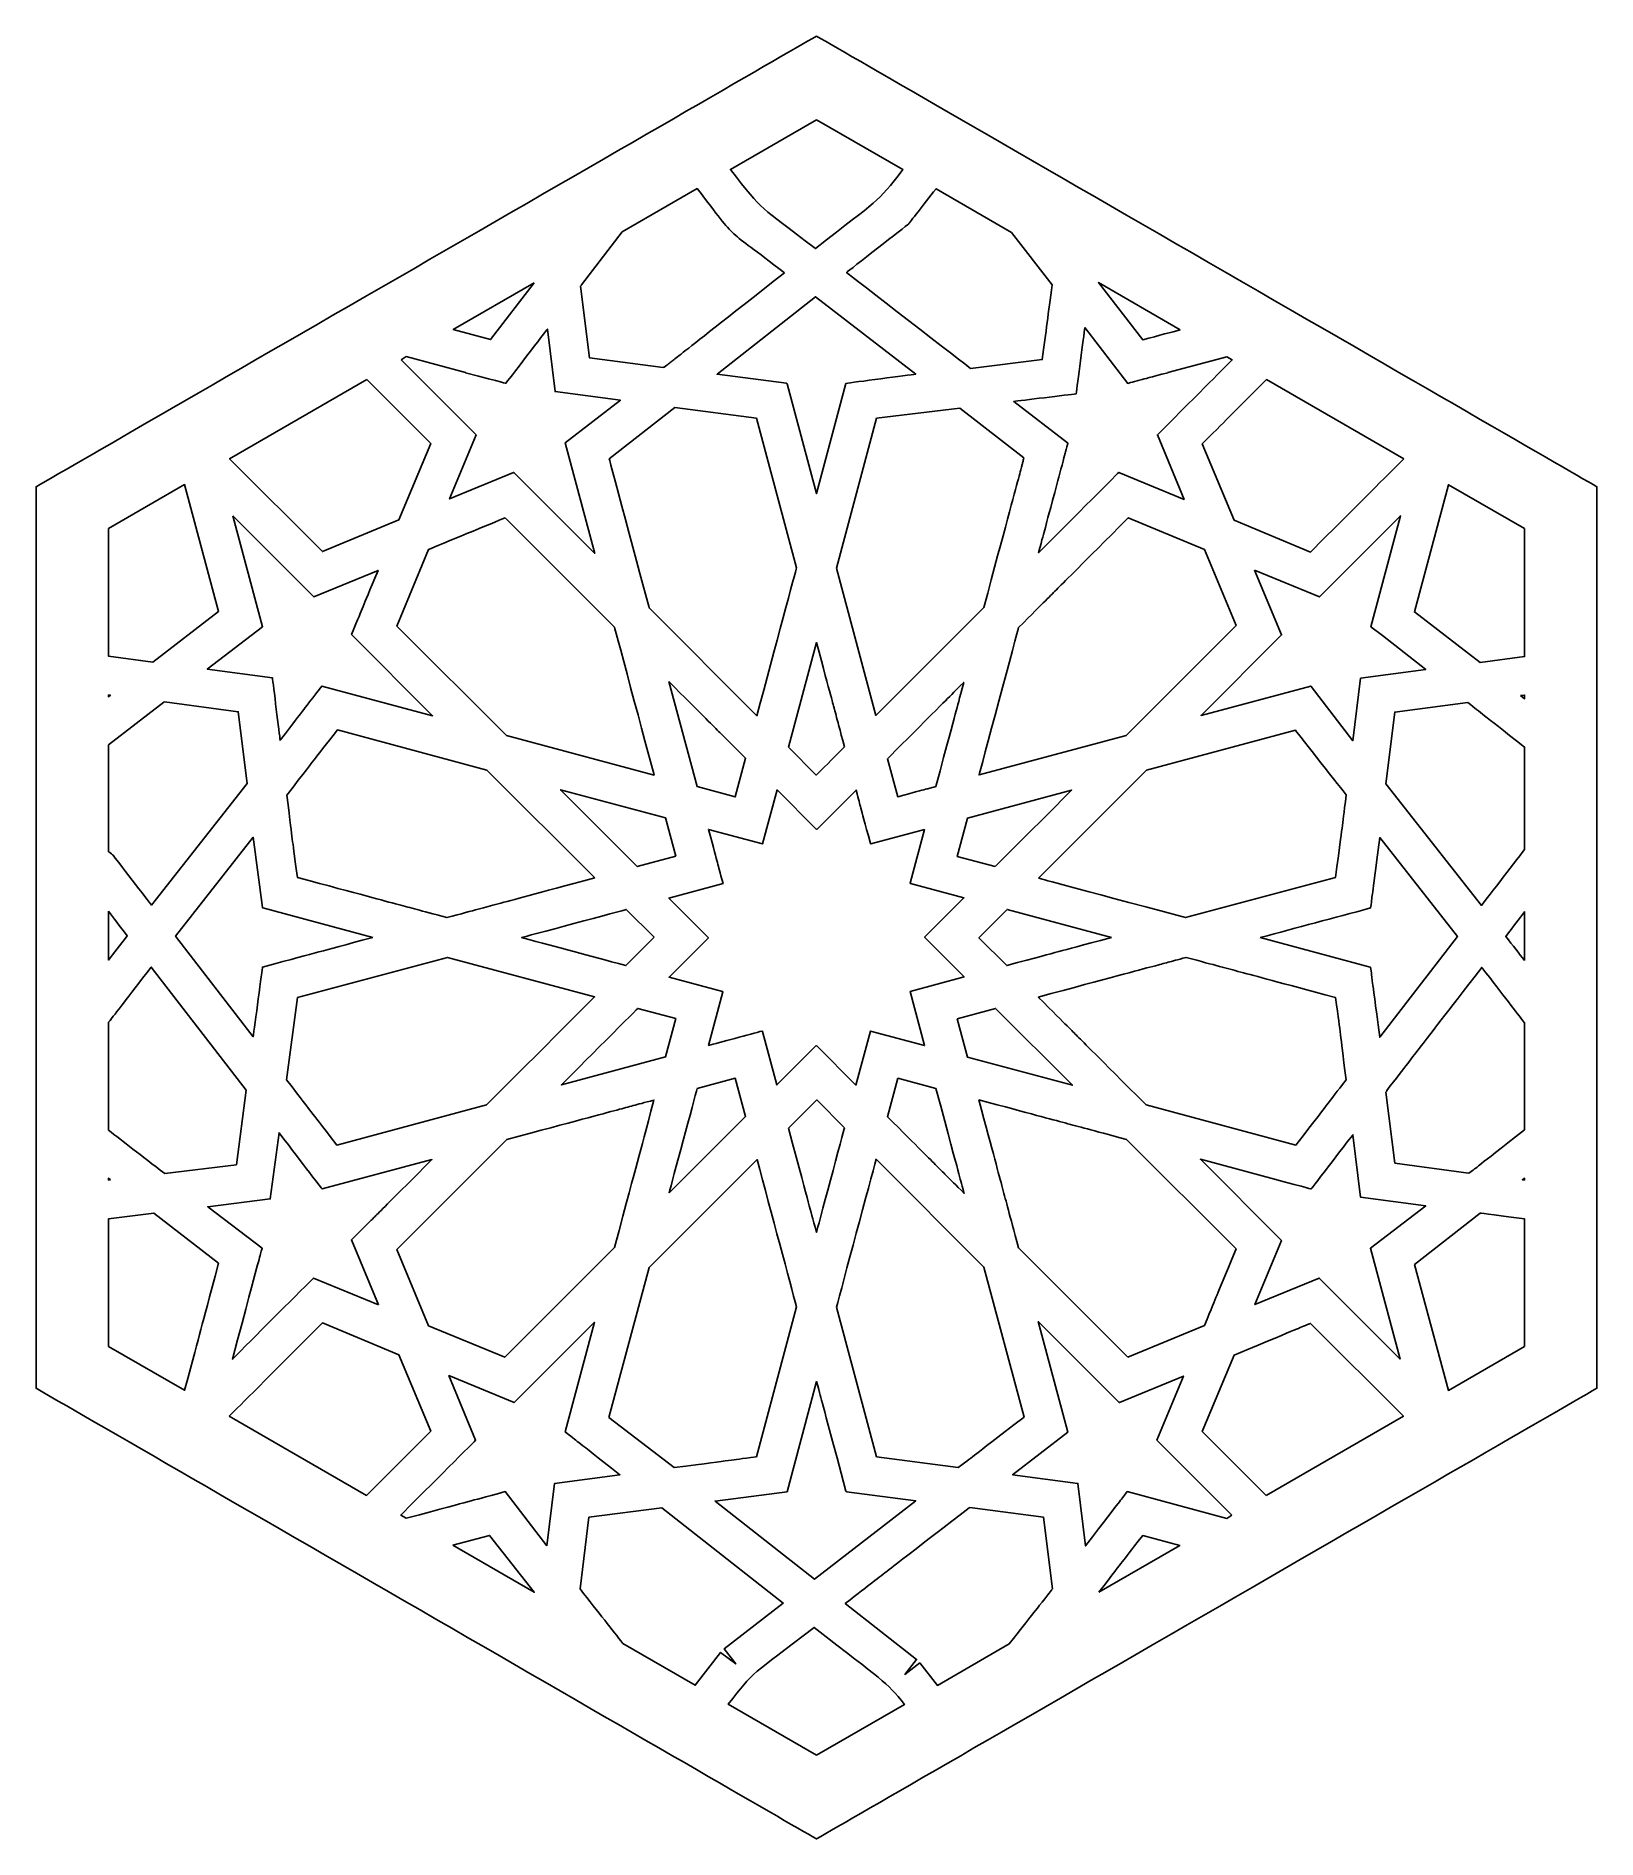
# Model space of a CAD drawing. Header units: millimetres. Extents: x -43.2 to 43.4, y -49.9 to 50.1.
import ezdxf

# ---------------------------------------------------------------- set-up
doc = ezdxf.new("R2010")
doc.units = ezdxf.units.MM
doc.header["$MEASUREMENT"] = 0
doc.layers.add('layer 1', color=7, linetype='Continuous')

msp = doc.modelspace()

# ---------------------------------------------------------------- linework, layer by layer
at = {"layer": 'layer 1', "color": 250}
for points, knots in [([(0.0857, 50.0818), (-4.3614, 47.5142), (-38.2198, 27.9658), (-43.2153, 25.0818), (-43.2153, 25.0818), (-43.2153, 19.969), (-43.2153, -19.8349), (-43.2153, -24.9181), (-43.2153, -24.9181), (-35.5442, -29.3473), (-3.8114, -47.668), (0.0857, -49.9181), (0.0857, -49.9181), (4.7145, -47.2458), (38.2746, -27.8699), (43.3871, -24.9181), (43.3871, -24.9181), (43.3871, -19.7884), (43.3871, 19.9443), (43.3871, 25.0818), (43.3871, 25.0818), (39.2522, 27.469), (4.4852, 47.5418), (0.0857, 50.0818)], [0, 0, 0, 0, 0.1428571, 0.1428571, 0.1428571, 0.1428571, 0.2857143, 0.2857143, 0.2857143, 0.2857143, 0.4285714, 0.4285714, 0.4285714, 0.4285714, 0.5714286, 0.5714286, 0.5714286, 0.5714286, 0.7142857, 0.7142857, 0.7142857, 0.7142857, 1, 1, 1, 1]), ([(0.0857, 45.4413), (0.0857, 45.4413), (4.8835, 42.6713), (4.8835, 42.6713), (4.8835, 42.6713), (3.3937, 40.7444), (3.5641, 41.076), (0.0254, 38.2965), (0.0254, 38.2965), (0.0254, 38.2965), (0.0247, 38.2972), (0.0247, 38.2972), (0.0247, 38.2972), (0.0247, 38.2972), (0.024, 38.2972), (0.024, 38.2972), (0.024, 38.2972), (-3.1817, 40.7727), (-2.7873, 40.2244), (-4.6898, 42.684), (-4.6898, 42.684), (-4.6898, 42.684), (0.0857, 45.4413), (0.0857, 45.4413)], [0, 0, 0, 0, 0.1428571, 0.1428571, 0.1428571, 0.1428571, 0.2857143, 0.2857143, 0.2857143, 0.2857143, 0.4285714, 0.4285714, 0.4285714, 0.4285714, 0.5714286, 0.5714286, 0.5714286, 0.5714286, 0.7142857, 0.7142857, 0.7142857, 0.7142857, 1, 1, 1, 1]), ([(-1.6898, 36.9503), (-8.6001, 31.5246), (-7.5287, 32.366), (-8.3599, 31.7126), (-8.3599, 31.7126), (-8.3599, 31.7126), (-8.4016, 31.7186), (-8.4016, 31.7186), (-8.4016, 31.7186), (-8.4016, 31.7186), (-8.4227, 31.702), (-8.4227, 31.702), (-8.4227, 31.702), (-8.4227, 31.702), (-12.5166, 32.2411), (-12.5166, 32.2411), (-12.5166, 32.2411), (-12.5166, 32.2411), (-13.0032, 36.2014), (-13.0032, 36.2014), (-13.0032, 36.2014), (-13.0032, 36.2014), (-12.9569, 36.2578), (-12.9569, 36.2578), (-12.9569, 36.2578), (-12.9569, 36.2578), (-12.9594, 36.2786), (-12.9594, 36.2786), (-12.9594, 36.2786), (-12.9594, 36.2786), (-10.6877, 39.2211), (-10.6877, 39.2211), (-10.6877, 39.2211), (-10.6877, 39.2211), (-6.5359, 41.6183), (-6.5359, 41.6183), (-6.5359, 41.6183), (-4.154, 38.5272), (-5.0821, 39.569), (-1.6898, 36.9503)], [0, 0, 0, 0, 0.0909091, 0.0909091, 0.0909091, 0.0909091, 0.1818182, 0.1818182, 0.1818182, 0.1818182, 0.2727273, 0.2727273, 0.2727273, 0.2727273, 0.3636364, 0.3636364, 0.3636364, 0.3636364, 0.4545455, 0.4545455, 0.4545455, 0.4545455, 0.5454545, 0.5454545, 0.5454545, 0.5454545, 0.6363636, 0.6363636, 0.6363636, 0.6363636, 0.7272727, 0.7272727, 0.7272727, 0.7272727, 0.8181818, 0.8181818, 0.8181818, 0.8181818, 1, 1, 1, 1]), ([(10.9089, 39.1926), (10.9089, 39.1926), (13.1582, 36.2793), (13.1582, 36.2793), (13.1582, 36.2793), (12.949, 34.6908), (12.8175, 33.691), (12.6128, 32.1384), (12.6128, 32.1384), (12.6128, 32.1384), (8.6356, 31.6495), (8.6356, 31.6495), (8.6356, 31.6495), (8.5136, 31.743), (1.8725, 36.8709), (1.7508, 36.9648), (1.7508, 36.9648), (1.9085, 37.0889), (5.0299, 39.5475), (5.1985, 39.6565), (5.1985, 39.6565), (5.2581, 39.7485), (6.0191, 40.7222), (6.7179, 41.6123), (6.7179, 41.6123), (6.7179, 41.6123), (10.9089, 39.1926), (10.9089, 39.1926)], [0, 0, 0, 0, 0.125, 0.125, 0.125, 0.125, 0.25, 0.25, 0.25, 0.25, 0.375, 0.375, 0.375, 0.375, 0.5, 0.5, 0.5, 0.5, 0.625, 0.625, 0.625, 0.625, 0.75, 0.75, 0.75, 0.75, 1, 1, 1, 1]), ([(-15.5805, 36.3961), (-15.5805, 36.3961), (-17.9958, 33.2486), (-17.9958, 33.2486), (-17.9958, 33.2486), (-17.9958, 33.2486), (-20.0698, 33.8042), (-20.0698, 33.8042), (-20.0698, 33.8042), (-20.0698, 33.8042), (-15.5805, 36.3961), (-15.5805, 36.3961)], [0, 0, 0, 0, 0.25, 0.25, 0.25, 0.25, 0.5, 0.5, 0.5, 0.5, 1, 1, 1, 1]), ([(20.2688, 33.7887), (19.7781, 33.6571), (19.1406, 33.4864), (18.1832, 33.2299), (18.1832, 33.2299), (18.1832, 33.2299), (15.7279, 36.4106), (15.7279, 36.4106), (15.7279, 36.4106), (15.7279, 36.4106), (20.2688, 33.7887), (20.2688, 33.7887)], [0, 0, 0, 0, 0.25, 0.25, 0.25, 0.25, 0.5, 0.5, 0.5, 0.5, 1, 1, 1, 1]), ([(1.7201, 30.8194), (1.7201, 30.8194), (0.0825, 24.7089), (0.0825, 24.7089), (0.0825, 24.7089), (0.0825, 24.7089), (-1.548, 30.7968), (-1.548, 30.7968), (-1.548, 30.7968), (-1.548, 30.7968), (-1.5699, 30.7996), (-1.5699, 30.7996), (-1.5699, 30.7996), (-1.5699, 30.7996), (-1.5755, 30.8201), (-1.5755, 30.8201), (-1.5755, 30.8201), (-1.5755, 30.8201), (-5.4282, 31.327), (-5.4282, 31.327), (-5.4282, 31.327), (-5.4282, 31.327), (0.0356, 35.6175), (0.0356, 35.6175), (0.0356, 35.6175), (0.0356, 35.6175), (5.5912, 31.3288), (5.5912, 31.3288), (5.5912, 31.3288), (5.2278, 31.2808), (2.0849, 30.867), (1.7201, 30.8194)], [0, 0, 0, 0, 0.1111111, 0.1111111, 0.1111111, 0.1111111, 0.2222222, 0.2222222, 0.2222222, 0.2222222, 0.3333333, 0.3333333, 0.3333333, 0.3333333, 0.4444444, 0.4444444, 0.4444444, 0.4444444, 0.5555556, 0.5555556, 0.5555556, 0.5555556, 0.6666667, 0.6666667, 0.6666667, 0.6666667, 0.7777778, 0.7777778, 0.7777778, 0.7777778, 1, 1, 1, 1]), ([(-22.9664, 32.1321), (-22.9664, 32.1321), (-22.677, 32.2993), (-22.677, 32.2993), (-22.677, 32.2993), (-22.677, 32.2993), (-19.3839, 31.4166), (-19.3839, 31.4166), (-19.3839, 31.4166), (-19.3839, 31.4166), (-19.3886, 31.411), (-19.3886, 31.411), (-19.3886, 31.411), (-17.2086, 30.8367), (-17.1514, 30.819), (-17.1514, 30.819), (-17.1514, 30.819), (-17.1395, 30.8342), (-14.8535, 33.8127), (-14.8416, 33.8282), (-14.8416, 33.8282), (-14.8416, 33.8282), (-14.4148, 30.3597), (-14.4148, 30.3597), (-14.4148, 30.3597), (-14.4148, 30.3597), (-10.7942, 29.8824), (-10.7942, 29.8824), (-10.7942, 29.8824), (-10.7942, 29.8824), (-13.863, 27.5273), (-13.863, 27.5273), (-13.863, 27.5273), (-13.863, 27.5273), (-13.863, 27.5269), (-13.863, 27.5269), (-13.863, 27.5269), (-13.863, 27.5269), (-13.8638, 27.5269), (-13.8638, 27.5269), (-13.8638, 27.5269), (-13.8638, 27.5269), (-12.2173, 21.3829), (-12.2173, 21.3829), (-12.2173, 21.3829), (-12.2173, 21.3829), (-16.69, 25.8565), (-16.69, 25.8565), (-16.69, 25.8565), (-16.69, 25.8565), (-16.6907, 25.8565), (-16.6907, 25.8565), (-16.6907, 25.8565), (-16.6907, 25.8565), (-16.6936, 25.8547), (-16.6936, 25.8547), (-16.6936, 25.8547), (-16.6936, 25.8547), (-16.7174, 25.8791), (-16.7174, 25.8791), (-16.7174, 25.8791), (-16.7174, 25.8791), (-16.718, 25.8791), (-16.718, 25.8791), (-16.718, 25.8791), (-16.718, 25.8791), (-20.2726, 24.4062), (-20.2726, 24.4062), (-20.2726, 24.4062), (-20.2726, 24.4062), (-18.7992, 27.9647), (-18.7992, 27.9647), (-18.7992, 27.9647), (-18.7992, 27.9647), (-22.9664, 32.1321), (-22.9664, 32.1321)], [0, 0, 0, 0, 0.05, 0.05, 0.05, 0.05, 0.1, 0.1, 0.1, 0.1, 0.15, 0.15, 0.15, 0.15, 0.2, 0.2, 0.2, 0.2, 0.25, 0.25, 0.25, 0.25, 0.3, 0.3, 0.3, 0.3, 0.35, 0.35, 0.35, 0.35, 0.4, 0.4, 0.4, 0.4, 0.45, 0.45, 0.45, 0.45, 0.5, 0.5, 0.5, 0.5, 0.55, 0.55, 0.55, 0.55, 0.6, 0.6, 0.6, 0.6, 0.65, 0.65, 0.65, 0.65, 0.7, 0.7, 0.7, 0.7, 0.75, 0.75, 0.75, 0.75, 0.8, 0.8, 0.8, 0.8, 0.85, 0.85, 0.85, 0.85, 0.9, 0.9, 0.9, 0.9, 1, 1, 1, 1]), ([(14.9782, 33.909), (14.9782, 33.909), (17.3503, 30.8183), (17.3503, 30.8183), (17.3503, 30.8183), (18.2404, 31.0568), (17.6417, 30.8995), (19.5901, 31.4082), (19.5901, 31.4082), (19.5901, 31.4082), (19.5834, 31.4166), (19.5834, 31.4166), (19.5834, 31.4166), (19.5834, 31.4166), (22.8579, 32.294), (22.8579, 32.294), (22.8579, 32.294), (22.8579, 32.294), (23.1556, 32.1218), (23.1556, 32.1218), (23.1556, 32.1218), (22.691, 31.6572), (21.5956, 30.5619), (18.9981, 27.9647), (18.9981, 27.9647), (18.9981, 27.9647), (20.4823, 24.3794), (20.4823, 24.3794), (20.4823, 24.3794), (20.4823, 24.3794), (16.8624, 25.8791), (16.8624, 25.8791), (16.8624, 25.8791), (16.6617, 25.6783), (13.6303, 22.6466), (12.4065, 21.4224), (12.4065, 21.4224), (12.8492, 23.0741), (12.6259, 22.2416), (13.4422, 25.2882), (13.4422, 25.2882), (13.4422, 25.2882), (13.4461, 25.285), (13.4461, 25.285), (13.4461, 25.285), (13.5283, 25.5965), (13.7738, 26.5233), (13.8536, 26.8245), (13.8536, 26.8245), (13.8536, 26.8245), (13.8539, 26.8245), (13.8539, 26.8245), (13.8539, 26.8245), (13.8539, 26.8245), (13.8797, 26.9226), (14.0307, 27.4832), (14.0307, 27.4832), (14.0307, 27.4832), (14.03, 27.4832), (14.03, 27.4832), (14.03, 27.4832), (14.03, 27.4832), (14.0356, 27.5036), (14.0356, 27.5036), (14.0356, 27.5036), (14.0356, 27.5036), (14.0077, 27.5248), (14.0077, 27.5248), (14.0077, 27.5248), (14.0077, 27.5248), (14.0084, 27.5266), (14.0084, 27.5266), (14.0084, 27.5266), (14.0084, 27.5266), (14.0084, 27.5269), (14.0084, 27.5269), (14.0084, 27.5269), (14.0084, 27.5269), (11.0275, 29.814), (11.0275, 29.814), (11.0275, 29.814), (11.3742, 29.8566), (14.067, 30.1876), (14.4949, 30.2401), (14.4949, 30.2401), (14.5531, 30.6821), (14.92, 33.4666), (14.9782, 33.909)], [0, 0, 0, 0, 0.0434783, 0.0434783, 0.0434783, 0.0434783, 0.0869565, 0.0869565, 0.0869565, 0.0869565, 0.1304348, 0.1304348, 0.1304348, 0.1304348, 0.173913, 0.173913, 0.173913, 0.173913, 0.2173913, 0.2173913, 0.2173913, 0.2173913, 0.2608696, 0.2608696, 0.2608696, 0.2608696, 0.3043478, 0.3043478, 0.3043478, 0.3043478, 0.3478261, 0.3478261, 0.3478261, 0.3478261, 0.3913043, 0.3913043, 0.3913043, 0.3913043, 0.4347826, 0.4347826, 0.4347826, 0.4347826, 0.4782609, 0.4782609, 0.4782609, 0.4782609, 0.5217391, 0.5217391, 0.5217391, 0.5217391, 0.5652174, 0.5652174, 0.5652174, 0.5652174, 0.6086957, 0.6086957, 0.6086957, 0.6086957, 0.6521739, 0.6521739, 0.6521739, 0.6521739, 0.6956522, 0.6956522, 0.6956522, 0.6956522, 0.7391304, 0.7391304, 0.7391304, 0.7391304, 0.7826087, 0.7826087, 0.7826087, 0.7826087, 0.826087, 0.826087, 0.826087, 0.826087, 0.8695652, 0.8695652, 0.8695652, 0.8695652, 0.9130435, 0.9130435, 0.9130435, 0.9130435, 1, 1, 1, 1]), ([(-24.8646, 31.036), (-24.8646, 31.036), (-21.3198, 27.4913), (-21.3198, 27.4913), (-21.3198, 27.4913), (-21.3198, 27.4913), (-23.0787, 23.2442), (-23.0787, 23.2442), (-23.0787, 23.2442), (-23.0787, 23.2442), (-27.3228, 21.4866), (-27.3228, 21.4866), (-27.3228, 21.4866), (-27.3228, 21.4866), (-32.4772, 26.6411), (-32.4772, 26.6411), (-32.4772, 26.6411), (-32.4772, 26.6411), (-24.8646, 31.036), (-24.8646, 31.036)], [0, 0, 0, 0, 0.1666667, 0.1666667, 0.1666667, 0.1666667, 0.3333333, 0.3333333, 0.3333333, 0.3333333, 0.5, 0.5, 0.5, 0.5, 0.6666667, 0.6666667, 0.6666667, 0.6666667, 1, 1, 1, 1]), ([(32.6665, 26.6308), (31.8392, 25.8039), (31.7031, 25.6678), (27.4976, 21.4627), (27.4976, 21.4627), (27.4976, 21.4627), (23.2505, 23.2213), (23.2505, 23.2213), (23.2505, 23.2213), (23.2505, 23.2213), (21.4916, 27.468), (21.4916, 27.468), (21.4916, 27.468), (23.2643, 29.2407), (22.8533, 28.8294), (25.0511, 31.0275), (25.0511, 31.0275), (25.0511, 31.0275), (32.6665, 26.6308), (32.6665, 26.6308)], [0, 0, 0, 0, 0.1666667, 0.1666667, 0.1666667, 0.1666667, 0.3333333, 0.3333333, 0.3333333, 0.3333333, 0.5, 0.5, 0.5, 0.5, 0.6666667, 0.6666667, 0.6666667, 0.6666667, 1, 1, 1, 1]), ([(-3.2466, 28.8879), (-3.2466, 28.8879), (-1.0217, 20.5856), (-1.0217, 20.5856), (-1.0217, 20.5856), (-1.0612, 20.4392), (-2.2222, 16.1047), (-3.2191, 12.3846), (-3.2191, 12.3846), (-3.2191, 12.3846), (-9.1991, 18.3642), (-9.1991, 18.3642), (-9.1991, 18.3642), (-9.1991, 18.3642), (-11.4122, 26.6266), (-11.4128, 26.628), (-11.4128, 26.628), (-11.4128, 26.628), (-7.7752, 29.4841), (-7.7752, 29.4841), (-7.7752, 29.4841), (-7.7752, 29.4841), (-3.2466, 28.8879), (-3.2466, 28.8879)], [0, 0, 0, 0, 0.1428571, 0.1428571, 0.1428571, 0.1428571, 0.2857143, 0.2857143, 0.2857143, 0.2857143, 0.4285714, 0.4285714, 0.4285714, 0.4285714, 0.5714286, 0.5714286, 0.5714286, 0.5714286, 0.7142857, 0.7142857, 0.7142857, 0.7142857, 1, 1, 1, 1]), ([(11.5965, 26.6919), (11.3633, 25.8212), (11.7404, 27.2295), (9.3708, 18.3878), (9.3708, 18.3878), (9.3708, 18.3878), (9.3708, 18.3871), (9.3708, 18.3871), (9.3708, 18.3871), (5.8258, 14.8424), (7.0742, 16.0909), (3.3821, 12.3984), (3.3821, 12.3984), (3.3821, 12.3984), (1.1934, 20.5631), (1.1934, 20.5631), (1.1934, 20.5631), (1.1934, 20.5631), (3.4219, 28.8784), (3.4219, 28.8784), (3.4219, 28.8784), (3.4219, 28.8784), (8.0299, 29.4453), (8.0299, 29.4453), (8.0299, 29.4453), (8.0299, 29.4453), (11.5965, 26.6919), (11.5965, 26.6919)], [0, 0, 0, 0, 0.125, 0.125, 0.125, 0.125, 0.25, 0.25, 0.25, 0.25, 0.375, 0.375, 0.375, 0.375, 0.5, 0.5, 0.5, 0.5, 0.625, 0.625, 0.625, 0.625, 0.75, 0.75, 0.75, 0.75, 1, 1, 1, 1]), ([(-39.1965, 22.7616), (-39.1965, 22.7616), (-34.9701, 25.2017), (-34.9701, 25.2017), (-34.9701, 25.2017), (-34.9701, 25.2017), (-33.0834, 18.1614), (-33.0834, 18.1614), (-33.0834, 18.1614), (-33.0834, 18.1614), (-36.7296, 15.3628), (-36.7296, 15.3628), (-36.7296, 15.3628), (-36.7296, 15.3628), (-39.1965, 15.6877), (-39.1965, 15.6877), (-39.1965, 15.6877), (-39.1965, 15.6877), (-39.1965, 22.7616), (-39.1965, 22.7616)], [0, 0, 0, 0, 0.1666667, 0.1666667, 0.1666667, 0.1666667, 0.3333333, 0.3333333, 0.3333333, 0.3333333, 0.5, 0.5, 0.5, 0.5, 0.6666667, 0.6666667, 0.6666667, 0.6666667, 1, 1, 1, 1]), ([(39.3682, 22.7616), (39.3682, 22.7616), (39.3682, 15.6644), (39.3682, 15.6644), (39.3682, 15.6644), (39.3682, 15.6644), (36.9027, 15.3395), (36.9027, 15.3395), (36.9027, 15.3395), (36.9027, 15.3395), (33.2556, 18.1381), (33.2556, 18.1381), (33.2556, 18.1381), (33.2556, 18.1381), (35.1472, 25.1986), (35.1472, 25.1986), (35.1472, 25.1986), (35.1472, 25.1986), (39.3682, 22.7616), (39.3682, 22.7616)], [0, 0, 0, 0, 0.1666667, 0.1666667, 0.1666667, 0.1666667, 0.3333333, 0.3333333, 0.3333333, 0.3333333, 0.5, 0.5, 0.5, 0.5, 0.6666667, 0.6666667, 0.6666667, 0.6666667, 1, 1, 1, 1]), ([(-32.295, 23.4647), (-32.295, 23.4647), (-27.8214, 18.9914), (-27.8214, 18.9914), (-27.8214, 18.9914), (-27.8214, 18.9914), (-27.8187, 18.9929), (-27.8187, 18.9929), (-27.8187, 18.9929), (-27.8187, 18.9929), (-27.7945, 18.9689), (-27.7945, 18.9689), (-27.7945, 18.9689), (-27.7945, 18.9689), (-24.2397, 20.4417), (-24.2397, 20.4417), (-24.2397, 20.4417), (-25.2603, 17.9762), (-24.9307, 18.7731), (-25.713, 16.8836), (-25.713, 16.8836), (-25.713, 16.8836), (-25.713, 16.8829), (-25.713, 16.8829), (-25.713, 16.8829), (-25.713, 16.8829), (-21.2114, 12.3814), (-21.2114, 12.3814), (-21.2114, 12.3814), (-21.2114, 12.3814), (-27.3613, 14.0289), (-27.3613, 14.0289), (-27.3613, 14.0289), (-29.0028, 11.8904), (-27.9588, 13.251), (-29.6714, 11.019), (-29.6714, 11.019), (-29.7078, 11.3175), (-30.0617, 14.1916), (-30.0982, 14.4889), (-30.0982, 14.4889), (-30.0982, 14.4889), (-33.718, 14.9659), (-33.718, 14.9659), (-33.718, 14.9659), (-33.718, 14.9659), (-30.6487, 17.321), (-30.6487, 17.321), (-30.6487, 17.321), (-30.6487, 17.321), (-32.295, 23.4647), (-32.295, 23.4647)], [0, 0, 0, 0, 0.0714286, 0.0714286, 0.0714286, 0.0714286, 0.1428571, 0.1428571, 0.1428571, 0.1428571, 0.2142857, 0.2142857, 0.2142857, 0.2142857, 0.2857143, 0.2857143, 0.2857143, 0.2857143, 0.3571429, 0.3571429, 0.3571429, 0.3571429, 0.4285714, 0.4285714, 0.4285714, 0.4285714, 0.5, 0.5, 0.5, 0.5, 0.5714286, 0.5714286, 0.5714286, 0.5714286, 0.6428571, 0.6428571, 0.6428571, 0.6428571, 0.7142857, 0.7142857, 0.7142857, 0.7142857, 0.7857143, 0.7857143, 0.7857143, 0.7857143, 0.8571429, 0.8571429, 0.8571429, 0.8571429, 1, 1, 1, 1]), ([(-17.1898, 23.361), (-17.1898, 23.361), (-11.1211, 17.2932), (-11.1211, 17.2932), (-11.1211, 17.2932), (-11.1211, 17.2932), (-8.9236, 9.09), (-8.9231, 9.089), (-8.9231, 9.089), (-8.9231, 9.089), (-17.1222, 11.2861), (-17.1222, 11.2861), (-17.1222, 11.2861), (-17.1222, 11.2861), (-23.1926, 17.3567), (-23.1926, 17.3567), (-23.1926, 17.3567), (-23.1926, 17.3567), (-21.434, 21.6034), (-21.434, 21.6034), (-21.434, 21.6034), (-20.8106, 21.8616), (-17.8029, 23.1077), (-17.1898, 23.361)], [0, 0, 0, 0, 0.1428571, 0.1428571, 0.1428571, 0.1428571, 0.2857143, 0.2857143, 0.2857143, 0.2857143, 0.4285714, 0.4285714, 0.4285714, 0.4285714, 0.5714286, 0.5714286, 0.5714286, 0.5714286, 0.7142857, 0.7142857, 0.7142857, 0.7142857, 1, 1, 1, 1]), ([(17.2727, 11.2871), (17.2727, 11.2871), (17.2727, 11.2871), (17.2727, 11.2871), (17.2727, 11.2871), (17.2727, 11.2871), (9.1041, 9.0981), (9.1041, 9.0981), (9.1041, 9.0981), (9.1041, 9.0996), (11.2938, 17.2688), (11.2938, 17.2702), (11.2938, 17.2702), (14.3683, 20.3458), (12.0124, 17.9896), (17.3856, 23.362), (17.3856, 23.362), (17.3856, 23.362), (21.6111, 21.6119), (21.6111, 21.6119), (21.6111, 21.6119), (21.6111, 21.6119), (23.3645, 17.3793), (23.3645, 17.3793), (23.3645, 17.3793), (23.3645, 17.3793), (17.2727, 11.2871), (17.2727, 11.2871)], [0, 0, 0, 0, 0.125, 0.125, 0.125, 0.125, 0.25, 0.25, 0.25, 0.25, 0.375, 0.375, 0.375, 0.375, 0.5, 0.5, 0.5, 0.5, 0.625, 0.625, 0.625, 0.625, 0.75, 0.75, 0.75, 0.75, 1, 1, 1, 1]), ([(24.3953, 20.4583), (24.3953, 20.4583), (27.9936, 18.9685), (27.9936, 18.9685), (27.9936, 18.9685), (27.9936, 18.9685), (32.4961, 23.4703), (32.4961, 23.4703), (32.4961, 23.4703), (32.4961, 23.4703), (30.8472, 17.3207), (30.8472, 17.3207), (30.8472, 17.3207), (30.8472, 17.3207), (31.4872, 16.83), (31.4872, 16.83), (31.4872, 16.83), (31.4872, 16.83), (31.4865, 16.8293), (31.4865, 16.8293), (31.4865, 16.8293), (31.4865, 16.8293), (33.8899, 14.9426), (33.8899, 14.9426), (33.8899, 14.9426), (33.8899, 14.9426), (30.2701, 14.465), (30.2701, 14.465), (30.2701, 14.465), (30.2701, 14.465), (29.8436, 10.9957), (29.8436, 10.9957), (29.8436, 10.9957), (29.8436, 10.9957), (27.5336, 14.006), (27.5336, 14.006), (27.5336, 14.006), (27.5336, 14.006), (27.5251, 14.0035), (27.5251, 14.0035), (27.5251, 14.0035), (27.5251, 14.0035), (27.5061, 14.0289), (27.5061, 14.0289), (27.5061, 14.0289), (27.5061, 14.0289), (21.4252, 12.3998), (21.4252, 12.3998), (21.4252, 12.3998), (21.4252, 12.3998), (25.8858, 16.861), (25.8858, 16.861), (25.8858, 16.861), (25.8858, 16.861), (24.3953, 20.4583), (24.3953, 20.4583)], [0, 0, 0, 0, 0.0666667, 0.0666667, 0.0666667, 0.0666667, 0.1333333, 0.1333333, 0.1333333, 0.1333333, 0.2, 0.2, 0.2, 0.2, 0.2666667, 0.2666667, 0.2666667, 0.2666667, 0.3333333, 0.3333333, 0.3333333, 0.3333333, 0.4, 0.4, 0.4, 0.4, 0.4666667, 0.4666667, 0.4666667, 0.4666667, 0.5333333, 0.5333333, 0.5333333, 0.5333333, 0.6, 0.6, 0.6, 0.6, 0.6666667, 0.6666667, 0.6666667, 0.6666667, 0.7333333, 0.7333333, 0.7333333, 0.7333333, 0.8, 0.8, 0.8, 0.8, 0.8666667, 0.8666667, 0.8666667, 0.8666667, 1, 1, 1, 1]), ([(-1.4672, 10.6324), (-1.4672, 10.6324), (0.0889, 16.4395), (0.0889, 16.4395), (0.0889, 16.4395), (1.7064, 10.4052), (0.5683, 14.6498), (1.6393, 10.6557), (1.6393, 10.6557), (1.0996, 10.1156), (0.7122, 9.7282), (0.0744, 9.0907), (0.0744, 9.0907), (0.0744, 9.0907), (-1.4672, 10.6324), (-1.4672, 10.6324)], [0, 0, 0, 0, 0.2, 0.2, 0.2, 0.2, 0.4, 0.4, 0.4, 0.4, 0.6, 0.6, 0.6, 0.6, 1, 1, 1, 1]), ([(-8.1026, 14.2741), (-4.5505, 10.7216), (-5.7175, 11.889), (-3.8516, 10.0231), (-3.8516, 10.0231), (-3.8516, 10.0231), (-4.4249, 7.8832), (-4.4249, 7.8832), (-4.4249, 7.8832), (-4.4249, 7.8832), (-6.5426, 8.4508), (-6.5426, 8.4508), (-6.5426, 8.4508), (-6.5426, 8.4508), (-8.1026, 14.2741), (-8.1026, 14.2741)], [0, 0, 0, 0, 0.2, 0.2, 0.2, 0.2, 0.4, 0.4, 0.4, 0.4, 0.6, 0.6, 0.6, 0.6, 1, 1, 1, 1]), ([(6.7098, 8.4564), (6.0635, 8.2832), (6.5197, 8.4056), (4.5903, 7.8885), (4.5903, 7.8885), (4.5903, 7.8885), (4.0241, 10.0002), (4.0241, 10.0002), (4.0241, 10.0002), (7.8923, 13.8688), (6.9476, 12.9244), (8.2585, 14.2349), (8.2585, 14.2349), (7.7152, 12.2068), (8.0518, 13.4634), (6.7098, 8.4564)], [0, 0, 0, 0, 0.2, 0.2, 0.2, 0.2, 0.4, 0.4, 0.4, 0.4, 0.6, 0.6, 0.6, 0.6, 1, 1, 1, 1]), ([(-39.1965, 13.5361), (-39.1965, 13.5361), (-39.089, 13.522), (-39.089, 13.522), (-39.089, 13.522), (-39.089, 13.522), (-39.1965, 13.4387), (-39.1965, 13.4387), (-39.1965, 13.4387), (-39.1965, 13.4387), (-39.1965, 13.5361), (-39.1965, 13.5361)], [0, 0, 0, 0, 0.25, 0.25, 0.25, 0.25, 0.5, 0.5, 0.5, 0.5, 1, 1, 1, 1]), ([(-39.1965, 10.7678), (-39.1965, 10.7678), (-36.1336, 13.1329), (-36.1336, 13.1329), (-36.1336, 13.1329), (-36.1336, 13.1329), (-36.1107, 13.13), (-36.1107, 13.13), (-36.1107, 13.13), (-36.1107, 13.13), (-36.0896, 13.1463), (-36.0896, 13.1463), (-36.0896, 13.1463), (-36.0896, 13.1463), (-31.996, 12.6072), (-31.996, 12.6072), (-31.996, 12.6072), (-31.996, 12.6072), (-31.5076, 8.6325), (-31.5076, 8.6325), (-31.5076, 8.6325), (-31.5076, 8.6325), (-36.8081, 1.8824), (-36.8081, 1.8824), (-36.8081, 1.8824), (-36.938, 2.0504), (-38.8153, 4.4806), (-38.9409, 4.6496), (-38.9409, 4.6496), (-38.963, 4.6658), (-39.0575, 4.7396), (-39.1965, 4.8479), (-39.1965, 4.8479), (-39.1965, 4.8479), (-39.1965, 10.7678), (-39.1965, 10.7678)], [0, 0, 0, 0, 0.1, 0.1, 0.1, 0.1, 0.2, 0.2, 0.2, 0.2, 0.3, 0.3, 0.3, 0.3, 0.4, 0.4, 0.4, 0.4, 0.5, 0.5, 0.5, 0.5, 0.6, 0.6, 0.6, 0.6, 0.7, 0.7, 0.7, 0.7, 0.8, 0.8, 0.8, 0.8, 1, 1, 1, 1]), ([(39.3682, 4.9541), (38.7882, 4.2012), (37.0907, 2.0031), (36.9796, 1.8595), (36.9796, 1.8595), (36.9796, 1.8595), (31.6794, 8.6099), (31.6794, 8.6099), (31.6794, 8.6099), (31.6794, 8.6099), (32.1684, 12.5836), (32.1684, 12.5836), (32.1684, 12.5836), (32.1684, 12.5836), (36.2147, 13.1166), (36.2147, 13.1166), (36.2147, 13.1166), (37.0794, 12.4379), (36.8116, 12.6481), (39.3682, 10.6401), (39.3682, 10.6401), (39.3682, 10.6401), (39.3682, 4.9541), (39.3682, 4.9541)], [0, 0, 0, 0, 0.1428571, 0.1428571, 0.1428571, 0.1428571, 0.2857143, 0.2857143, 0.2857143, 0.2857143, 0.4285714, 0.4285714, 0.4285714, 0.4285714, 0.5714286, 0.5714286, 0.5714286, 0.5714286, 0.7142857, 0.7142857, 0.7142857, 0.7142857, 1, 1, 1, 1]), ([(39.1456, 13.5022), (39.1456, 13.5022), (39.3682, 13.5315), (39.3682, 13.5315), (39.3682, 13.5315), (39.3682, 13.5315), (39.3682, 13.3276), (39.3682, 13.3276), (39.3682, 13.3276), (39.3682, 13.3276), (39.1456, 13.5022), (39.1456, 13.5022)], [0, 0, 0, 0, 0.25, 0.25, 0.25, 0.25, 0.5, 0.5, 0.5, 0.5, 1, 1, 1, 1]), ([(-12.2159, 3.3856), (-18.888, 1.5977), (-17.1089, 2.0743), (-20.4195, 1.1871), (-20.4195, 1.1871), (-23.6316, 2.0475), (-21.6604, 1.5194), (-28.7169, 3.4107), (-28.7169, 3.4107), (-29.0813, 6.1736), (-28.9084, 4.8115), (-29.2971, 7.9756), (-29.2971, 7.9756), (-27.3102, 10.5646), (-27.9037, 9.7995), (-26.4952, 11.593), (-26.4952, 11.593), (-26.4952, 11.593), (-18.2007, 9.3705), (-18.2007, 9.3705), (-18.2007, 9.3705), (-18.2007, 9.3705), (-12.2159, 3.3856), (-12.2159, 3.3856)], [0, 0, 0, 0, 0.1428571, 0.1428571, 0.1428571, 0.1428571, 0.2857143, 0.2857143, 0.2857143, 0.2857143, 0.4285714, 0.4285714, 0.4285714, 0.4285714, 0.5714286, 0.5714286, 0.5714286, 0.5714286, 0.7142857, 0.7142857, 0.7142857, 0.7142857, 1, 1, 1, 1]), ([(12.4001, 3.375), (12.4001, 3.375), (18.3945, 9.3691), (18.3945, 9.3691), (18.3945, 9.3691), (18.3945, 9.3691), (26.6566, 11.5828), (26.6566, 11.5828), (26.6566, 11.5828), (26.882, 11.296), (29.2717, 8.2557), (29.4739, 7.9915), (29.4739, 7.9915), (29.2026, 5.7887), (29.3292, 6.7779), (28.8872, 3.417), (28.8872, 3.417), (28.8872, 3.417), (20.5655, 1.1871), (20.5655, 1.1871), (20.5655, 1.1871), (14.019, 2.9411), (12.8136, 3.2643), (12.4001, 3.375)], [0, 0, 0, 0, 0.1428571, 0.1428571, 0.1428571, 0.1428571, 0.2857143, 0.2857143, 0.2857143, 0.2857143, 0.4285714, 0.4285714, 0.4285714, 0.4285714, 0.5714286, 0.5714286, 0.5714286, 0.5714286, 0.7142857, 0.7142857, 0.7142857, 0.7142857, 1, 1, 1, 1]), ([(-7.7177, 4.5907), (-7.7177, 4.5907), (-9.8548, 4.0181), (-9.8548, 4.0181), (-9.8548, 4.0181), (-9.8548, 4.0181), (-14.1103, 8.2744), (-14.1103, 8.2744), (-14.1103, 8.2744), (-14.1103, 8.2744), (-8.287, 6.7141), (-8.287, 6.7141), (-8.287, 6.7141), (-8.287, 6.7141), (-7.7177, 4.5907), (-7.7177, 4.5907)], [0, 0, 0, 0, 0.2, 0.2, 0.2, 0.2, 0.4, 0.4, 0.4, 0.4, 0.6, 0.6, 0.6, 0.6, 1, 1, 1, 1]), ([(0.0998, -5.9362), (0.0998, -5.9362), (0.0981, -5.9383), (0.0981, -5.9383), (0.0981, -5.9383), (0.0981, -5.9383), (0.0727, -5.9129), (0.0727, -5.9129), (0.0727, -5.9129), (0.0727, -5.9129), (-2.1089, -8.0948), (-2.1089, -8.0948), (-2.1089, -8.0948), (-2.1089, -8.0948), (-2.9034, -5.1315), (-2.9034, -5.1315), (-2.9034, -5.1315), (-2.9034, -5.1315), (-2.9231, -5.1368), (-2.9231, -5.1368), (-2.9231, -5.1368), (-2.9231, -5.1368), (-2.9305, -5.1082), (-2.9305, -5.1082), (-2.9305, -5.1082), (-3.5112, -5.2638), (-5.3753, -5.7633), (-5.8974, -5.9034), (-5.8974, -5.9034), (-5.8974, -5.9034), (-5.1019, -2.933), (-5.1019, -2.933), (-5.1019, -2.933), (-5.1019, -2.933), (-5.1326, -2.9249), (-5.1326, -2.9249), (-5.1326, -2.9249), (-5.1326, -2.9249), (-5.1291, -2.9108), (-5.1287, -2.9097), (-5.1287, -2.9097), (-5.1287, -2.9097), (-8.0923, -2.1163), (-8.0923, -2.1163), (-8.0923, -2.1163), (-8.0923, -2.1163), (-5.9062, 0.0706), (-5.9062, 0.0706), (-5.9062, 0.0706), (-5.9062, 0.0706), (-8.1043, 2.2684), (-8.1043, 2.2684), (-8.1043, 2.2684), (-8.1043, 2.2684), (-5.1012, 3.0734), (-5.1012, 3.0734), (-5.1012, 3.0734), (-5.4702, 4.4485), (-5.2942, 3.7927), (-5.9062, 6.0766), (-5.9062, 6.0766), (-5.9062, 6.0766), (-2.9034, 5.2719), (-2.9034, 5.2719), (-2.9034, 5.2719), (-2.9034, 5.2719), (-2.0994, 8.2709), (-2.0994, 8.2709), (-2.0994, 8.2709), (-2.0994, 8.2709), (0.0723, 6.0992), (0.0723, 6.0992), (0.0723, 6.0992), (0.0723, 6.0992), (0.0744, 6.1013), (0.0744, 6.1013), (0.0744, 6.1013), (0.0744, 6.1013), (0.0998, 6.0766), (0.0998, 6.0766), (0.0998, 6.0766), (0.0998, 6.0766), (2.2817, 8.2578), (2.2817, 8.2578), (2.2817, 8.2578), (2.5964, 7.0813), (2.4214, 7.7361), (3.0751, 5.2945), (3.0751, 5.2945), (3.0751, 5.2945), (3.0956, 5.2998), (3.0956, 5.2998), (3.0956, 5.2998), (3.0956, 5.2998), (3.103, 5.2716), (3.103, 5.2716), (3.103, 5.2716), (3.103, 5.2716), (6.0699, 6.0664), (6.0699, 6.0664), (6.0699, 6.0664), (6.0699, 6.0664), (5.2737, 3.0963), (5.2737, 3.0963), (5.2737, 3.0963), (5.2737, 3.0963), (5.3054, 3.0875), (5.3054, 3.0875), (5.3054, 3.0875), (5.3054, 3.0875), (5.3012, 3.0734), (5.3012, 3.0734), (5.3012, 3.0734), (5.3012, 3.0734), (8.2645, 2.2793), (8.2645, 2.2793), (8.2645, 2.2793), (8.2645, 2.2793), (6.0787, 0.0931), (6.0787, 0.0931), (6.0787, 0.0931), (6.0787, 0.0931), (8.2769, -2.1054), (8.2769, -2.1054), (8.2769, -2.1054), (8.2769, -2.1054), (8.2765, -2.1054), (8.2765, -2.1054), (8.2765, -2.1054), (8.2765, -2.1054), (8.2765, -2.1054), (8.2765, -2.1054), (8.2765, -2.1054), (8.2765, -2.1054), (5.2737, -2.9097), (5.2737, -2.9097), (5.2737, -2.9097), (5.2737, -2.9097), (6.0787, -5.9129), (6.0787, -5.9129), (6.0787, -5.9129), (6.0787, -5.9129), (3.0751, -5.1082), (3.0751, -5.1082), (3.0751, -5.1082), (3.0751, -5.1082), (2.2719, -8.1079), (2.2719, -8.1079), (2.2719, -8.1079), (2.2719, -8.1079), (0.0998, -5.9362), (0.0998, -5.9362)], [0, 0, 0, 0, 0.025641, 0.025641, 0.025641, 0.025641, 0.0512821, 0.0512821, 0.0512821, 0.0512821, 0.0769231, 0.0769231, 0.0769231, 0.0769231, 0.1025641, 0.1025641, 0.1025641, 0.1025641, 0.1282051, 0.1282051, 0.1282051, 0.1282051, 0.1538462, 0.1538462, 0.1538462, 0.1538462, 0.1794872, 0.1794872, 0.1794872, 0.1794872, 0.2051282, 0.2051282, 0.2051282, 0.2051282, 0.2307692, 0.2307692, 0.2307692, 0.2307692, 0.2564103, 0.2564103, 0.2564103, 0.2564103, 0.2820513, 0.2820513, 0.2820513, 0.2820513, 0.3076923, 0.3076923, 0.3076923, 0.3076923, 0.3333333, 0.3333333, 0.3333333, 0.3333333, 0.3589744, 0.3589744, 0.3589744, 0.3589744, 0.3846154, 0.3846154, 0.3846154, 0.3846154, 0.4102564, 0.4102564, 0.4102564, 0.4102564, 0.4358974, 0.4358974, 0.4358974, 0.4358974, 0.4615385, 0.4615385, 0.4615385, 0.4615385, 0.4871795, 0.4871795, 0.4871795, 0.4871795, 0.5128205, 0.5128205, 0.5128205, 0.5128205, 0.5384615, 0.5384615, 0.5384615, 0.5384615, 0.5641026, 0.5641026, 0.5641026, 0.5641026, 0.5897436, 0.5897436, 0.5897436, 0.5897436, 0.6153846, 0.6153846, 0.6153846, 0.6153846, 0.6410256, 0.6410256, 0.6410256, 0.6410256, 0.6666667, 0.6666667, 0.6666667, 0.6666667, 0.6923077, 0.6923077, 0.6923077, 0.6923077, 0.7179487, 0.7179487, 0.7179487, 0.7179487, 0.7435897, 0.7435897, 0.7435897, 0.7435897, 0.7692308, 0.7692308, 0.7692308, 0.7692308, 0.7948718, 0.7948718, 0.7948718, 0.7948718, 0.8205128, 0.8205128, 0.8205128, 0.8205128, 0.8461538, 0.8461538, 0.8461538, 0.8461538, 0.8717949, 0.8717949, 0.8717949, 0.8717949, 0.8974359, 0.8974359, 0.8974359, 0.8974359, 0.9230769, 0.9230769, 0.9230769, 0.9230769, 0.9487179, 0.9487179, 0.9487179, 0.9487179, 1, 1, 1, 1]), ([(10.0026, 4.0174), (10.0026, 4.0174), (7.8937, 4.5822), (7.8937, 4.5822), (7.8937, 4.5822), (7.8937, 4.5822), (8.4635, 6.7081), (8.4635, 6.7081), (8.4635, 6.7081), (8.4635, 6.7081), (8.4635, 6.7081), (8.4635, 6.7081), (8.4635, 6.7081), (8.4635, 6.7081), (14.2409, 8.2557), (14.2409, 8.2557), (14.2409, 8.2557), (13.5971, 7.6119), (10.6306, 4.645), (10.0026, 4.0174)], [0, 0, 0, 0, 0.1666667, 0.1666667, 0.1666667, 0.1666667, 0.3333333, 0.3333333, 0.3333333, 0.3333333, 0.5, 0.5, 0.5, 0.5, 0.6666667, 0.6666667, 0.6666667, 0.6666667, 1, 1, 1, 1]), ([(-24.5328, 0.085), (-27.8707, -0.8089), (-27.1357, -0.6121), (-30.6541, -1.5547), (-30.6541, -1.5547), (-30.6582, -1.5861), (-31.0975, -4.9184), (-31.1645, -5.4278), (-31.1645, -5.4278), (-31.1645, -5.4278), (-35.475, 0.1559), (-35.475, 0.1559), (-35.475, 0.1559), (-35.475, 0.1559), (-31.1679, 5.642), (-31.1679, 5.642), (-31.1679, 5.642), (-31.1679, 5.642), (-30.6541, 1.741), (-30.6541, 1.741), (-30.6541, 1.741), (-30.6541, 1.741), (-30.6286, 1.7343), (-30.6286, 1.7343), (-30.6286, 1.7343), (-30.6286, 1.7343), (-30.6265, 1.7184), (-30.6265, 1.7184), (-30.6265, 1.7184), (-30.6265, 1.7184), (-24.5328, 0.085), (-24.5328, 0.085)], [0, 0, 0, 0, 0.1111111, 0.1111111, 0.1111111, 0.1111111, 0.2222222, 0.2222222, 0.2222222, 0.2222222, 0.3333333, 0.3333333, 0.3333333, 0.3333333, 0.4444444, 0.4444444, 0.4444444, 0.4444444, 0.5555556, 0.5555556, 0.5555556, 0.5555556, 0.6666667, 0.6666667, 0.6666667, 0.6666667, 0.7777778, 0.7777778, 0.7777778, 0.7777778, 1, 1, 1, 1]), ([(24.7043, 0.078), (26.7479, 0.6255), (28.7761, 1.1688), (30.8321, 1.7198), (30.8321, 1.7198), (30.9626, 2.7767), (30.8331, 1.7734), (31.3393, 5.6194), (31.3393, 5.6194), (31.3393, 5.6194), (35.6471, 0.1334), (35.6471, 0.1334), (35.6471, 0.1334), (35.6471, 0.1334), (31.3362, -5.4504), (31.3362, -5.4504), (31.3362, -5.4504), (30.8095, -1.4432), (30.9703, -2.7044), (30.8321, -1.579), (30.8321, -1.579), (30.8321, -1.579), (30.8007, -1.5706), (30.8007, -1.5706), (30.8007, -1.5706), (30.8007, -1.5706), (30.7985, -1.5547), (30.7985, -1.5547), (30.7985, -1.5547), (30.7985, -1.5547), (24.7043, 0.078), (24.7043, 0.078)], [0, 0, 0, 0, 0.1111111, 0.1111111, 0.1111111, 0.1111111, 0.2222222, 0.2222222, 0.2222222, 0.2222222, 0.3333333, 0.3333333, 0.3333333, 0.3333333, 0.4444444, 0.4444444, 0.4444444, 0.4444444, 0.5555556, 0.5555556, 0.5555556, 0.5555556, 0.6666667, 0.6666667, 0.6666667, 0.6666667, 0.7777778, 0.7777778, 0.7777778, 0.7777778, 1, 1, 1, 1]), ([(-39.1965, 1.5346), (-38.9215, 1.1705), (-38.5872, 0.7278), (-38.1545, 0.1676), (-38.1545, 0.1676), (-38.5647, -0.3545), (-38.9047, -0.7934), (-39.1965, -1.1712), (-39.1965, -1.1712), (-39.1965, -1.1712), (-39.1965, 1.5346), (-39.1965, 1.5346)], [0, 0, 0, 0, 0.25, 0.25, 0.25, 0.25, 0.5, 0.5, 0.5, 0.5, 1, 1, 1, 1]), ([(-8.9228, 0.0931), (-8.9228, 0.0931), (-10.4892, -1.4735), (-10.4892, -1.4735), (-10.4892, -1.4735), (-12.6927, -0.8833), (-14.0805, -0.5115), (-16.2793, 0.0776), (-16.2793, 0.0776), (-16.2793, 0.0776), (-10.4697, 1.6341), (-10.4652, 1.6355), (-10.4652, 1.6355), (-10.4652, 1.6355), (-8.9228, 0.0931), (-8.9228, 0.0931)], [0, 0, 0, 0, 0.2, 0.2, 0.2, 0.2, 0.4, 0.4, 0.4, 0.4, 0.6, 0.6, 0.6, 0.6, 1, 1, 1, 1]), ([(16.4525, 0.085), (12.8813, -0.8717), (14.1485, -0.5323), (10.638, -1.4725), (10.638, -1.4725), (10.638, -1.4725), (9.0953, 0.0699), (9.0953, 0.0699), (9.0953, 0.0699), (9.0953, 0.0699), (10.6623, 1.6365), (10.6623, 1.6365), (10.6623, 1.6365), (10.6623, 1.6365), (16.4525, 0.085), (16.4525, 0.085)], [0, 0, 0, 0, 0.2, 0.2, 0.2, 0.2, 0.4, 0.4, 0.4, 0.4, 0.6, 0.6, 0.6, 0.6, 1, 1, 1, 1]), ([(39.3682, -1.1913), (39.0684, -0.8047), (38.7265, -0.3651), (38.3261, 0.1446), (38.3261, 0.1446), (38.7399, 0.6805), (39.08, 1.1278), (39.3682, 1.5081), (39.3682, 1.5081), (39.3682, 1.5081), (39.3682, -1.1913), (39.3682, -1.1913)], [0, 0, 0, 0, 0.25, 0.25, 0.25, 0.25, 0.5, 0.5, 0.5, 0.5, 1, 1, 1, 1]), ([(-39.1965, -4.614), (-38.7454, -4.0897), (-38.2095, -3.3249), (-36.822, -1.5582), (-36.822, -1.5582), (-36.822, -1.5582), (-31.5532, -8.3823), (-31.5532, -8.3823), (-31.5532, -8.3823), (-31.5532, -8.3823), (-32.0988, -12.5233), (-32.0988, -12.5233), (-32.0988, -12.5233), (-32.0988, -12.5233), (-36.0772, -13.0126), (-36.0772, -13.0126), (-36.0772, -13.0126), (-37.3981, -11.9927), (-38.4091, -11.2116), (-39.1965, -10.6038), (-39.1965, -10.6038), (-39.1965, -10.6038), (-39.1965, -4.614), (-39.1965, -4.614)], [0, 0, 0, 0, 0.1428571, 0.1428571, 0.1428571, 0.1428571, 0.2857143, 0.2857143, 0.2857143, 0.2857143, 0.4285714, 0.4285714, 0.4285714, 0.4285714, 0.5714286, 0.5714286, 0.5714286, 0.5714286, 0.7142857, 0.7142857, 0.7142857, 0.7142857, 1, 1, 1, 1]), ([(-28.7148, -3.254), (-28.7148, -3.254), (-20.3933, -1.0245), (-20.3933, -1.0245), (-20.3933, -1.0245), (-20.3933, -1.0245), (-12.2286, -3.2124), (-12.2286, -3.2124), (-12.2286, -3.2124), (-14.472, -5.4554), (-16.0022, -6.9857), (-18.2216, -9.2054), (-18.2216, -9.2054), (-18.2216, -9.2054), (-26.5291, -11.4314), (-26.5291, -11.4314), (-26.5291, -11.4314), (-28.3675, -9.0502), (-27.5474, -10.1155), (-29.3153, -7.8116), (-29.3153, -7.8116), (-29.3153, -7.8116), (-28.7148, -3.254), (-28.7148, -3.254)], [0, 0, 0, 0, 0.1428571, 0.1428571, 0.1428571, 0.1428571, 0.2857143, 0.2857143, 0.2857143, 0.2857143, 0.4285714, 0.4285714, 0.4285714, 0.4285714, 0.5714286, 0.5714286, 0.5714286, 0.5714286, 0.7142857, 0.7142857, 0.7142857, 0.7142857, 1, 1, 1, 1]), ([(12.3878, -3.2226), (20.3979, -1.076), (18.5995, -1.5579), (20.592, -1.0241), (20.592, -1.0241), (24.0397, -1.9477), (22.4603, -1.5243), (28.8893, -3.2473), (28.8893, -3.2473), (29.2012, -5.618), (29.1052, -4.851), (29.4686, -7.8123), (29.4686, -7.8123), (28.3242, -9.3045), (28.938, -8.5041), (26.6887, -11.4353), (26.6887, -11.4353), (26.6887, -11.4353), (18.3719, -9.2068), (18.3719, -9.2068), (18.3719, -9.2068), (12.7836, -3.6184), (15.8192, -6.6541), (12.3878, -3.2226)], [0, 0, 0, 0, 0.1428571, 0.1428571, 0.1428571, 0.1428571, 0.2857143, 0.2857143, 0.2857143, 0.2857143, 0.4285714, 0.4285714, 0.4285714, 0.4285714, 0.5714286, 0.5714286, 0.5714286, 0.5714286, 0.7142857, 0.7142857, 0.7142857, 0.7142857, 1, 1, 1, 1]), ([(32.1684, -12.4428), (32.1684, -12.4428), (31.6815, -8.4896), (31.6815, -8.4896), (31.6815, -8.4896), (31.6815, -8.4896), (31.7288, -8.4342), (31.7288, -8.4342), (31.7288, -8.4342), (31.7288, -8.4342), (31.7249, -8.4053), (31.7249, -8.4053), (31.7249, -8.4053), (33.897, -5.5929), (32.8954, -6.8897), (36.9937, -1.5815), (36.9937, -1.5815), (38.2404, -3.1693), (38.9082, -4.0647), (39.3682, -4.6482), (39.3682, -4.6482), (39.3682, -4.6482), (39.3682, -10.5812), (39.3682, -10.5812), (39.3682, -10.5812), (36.4818, -12.8478), (36.964, -12.4689), (36.3244, -12.9716), (36.3244, -12.9716), (36.3244, -12.9716), (36.2828, -12.966), (36.2828, -12.966), (36.2828, -12.966), (36.2828, -12.966), (36.262, -12.9822), (36.262, -12.9822), (36.262, -12.9822), (36.262, -12.9822), (32.1684, -12.4428), (32.1684, -12.4428)], [0, 0, 0, 0, 0.0909091, 0.0909091, 0.0909091, 0.0909091, 0.1818182, 0.1818182, 0.1818182, 0.1818182, 0.2727273, 0.2727273, 0.2727273, 0.2727273, 0.3636364, 0.3636364, 0.3636364, 0.3636364, 0.4545455, 0.4545455, 0.4545455, 0.4545455, 0.5454545, 0.5454545, 0.5454545, 0.5454545, 0.6363636, 0.6363636, 0.6363636, 0.6363636, 0.7272727, 0.7272727, 0.7272727, 0.7272727, 0.8181818, 0.8181818, 0.8181818, 0.8181818, 1, 1, 1, 1]), ([(-9.8312, -3.8548), (-9.8312, -3.8548), (-9.8304, -3.8548), (-9.8304, -3.8548), (-9.8304, -3.8548), (-9.8304, -3.8548), (-9.8304, -3.8544), (-9.8304, -3.8544), (-9.8304, -3.8544), (-9.8304, -3.8544), (-7.722, -4.4192), (-7.722, -4.4192), (-7.722, -4.4192), (-7.722, -4.4192), (-8.291, -6.5437), (-8.291, -6.5437), (-8.291, -6.5437), (-8.291, -6.5437), (-14.0688, -8.0924), (-14.0688, -8.0924), (-14.0688, -8.0924), (-13.8815, -7.9054), (-10.0551, -4.0788), (-9.8312, -3.8548)], [0, 0, 0, 0, 0.1428571, 0.1428571, 0.1428571, 0.1428571, 0.2857143, 0.2857143, 0.2857143, 0.2857143, 0.4285714, 0.4285714, 0.4285714, 0.4285714, 0.5714286, 0.5714286, 0.5714286, 0.5714286, 0.7142857, 0.7142857, 0.7142857, 0.7142857, 1, 1, 1, 1]), ([(7.8902, -4.4277), (7.8902, -4.4277), (10.0256, -3.8551), (10.0256, -3.8551), (10.0256, -3.8551), (10.0256, -3.8551), (14.2818, -8.1107), (14.2818, -8.1107), (14.2818, -8.1107), (14.2818, -8.1107), (8.4589, -6.5504), (8.4589, -6.5504), (8.4589, -6.5504), (8.4589, -6.5504), (7.8902, -4.4277), (7.8902, -4.4277)], [0, 0, 0, 0, 0.2, 0.2, 0.2, 0.2, 0.4, 0.4, 0.4, 0.4, 0.6, 0.6, 0.6, 0.6, 1, 1, 1, 1]), ([(-6.5381, -8.2934), (-6.5381, -8.2934), (-4.4179, -7.7255), (-4.4179, -7.7255), (-4.4179, -7.7255), (-4.4179, -7.7255), (-3.8516, -9.8376), (-3.8516, -9.8376), (-3.8516, -9.8376), (-3.8516, -9.8376), (-8.0862, -14.0716), (-8.0862, -14.0716), (-8.0862, -14.0716), (-7.9407, -13.528), (-6.6837, -8.8371), (-6.5381, -8.2934)], [0, 0, 0, 0, 0.2, 0.2, 0.2, 0.2, 0.4, 0.4, 0.4, 0.4, 0.6, 0.6, 0.6, 0.6, 1, 1, 1, 1]), ([(4.5981, -7.7202), (4.5981, -7.7202), (6.7148, -8.2874), (6.7148, -8.2874), (6.7148, -8.2874), (8.2243, -13.922), (7.9244, -12.8023), (8.2747, -14.1108), (8.2747, -14.1108), (6.3524, -12.1892), (7.53, -13.3664), (4.0241, -9.8601), (4.0241, -9.8601), (4.0241, -9.8601), (4.5981, -7.7202), (4.5981, -7.7202)], [0, 0, 0, 0, 0.2, 0.2, 0.2, 0.2, 0.4, 0.4, 0.4, 0.4, 0.6, 0.6, 0.6, 0.6, 1, 1, 1, 1]), ([(-17.1004, -11.1238), (-9.4552, -9.0752), (-11.1776, -9.5366), (-8.9315, -8.9348), (-8.9315, -8.9348), (-9.8892, -12.5084), (-9.6908, -11.769), (-11.1211, -17.107), (-11.1211, -17.107), (-11.1211, -17.107), (-11.1211, -17.1072), (-11.1211, -17.1072), (-11.1211, -17.1072), (-11.1211, -17.1072), (-11.1216, -17.1072), (-11.1216, -17.1072), (-11.1216, -17.1072), (-11.1216, -17.1072), (-17.2136, -23.199), (-17.2136, -23.199), (-17.2136, -23.199), (-17.2136, -23.199), (-21.4397, -21.4493), (-21.4397, -21.4493), (-21.4397, -21.4493), (-21.4397, -21.4493), (-23.1926, -17.2163), (-23.1926, -17.2163), (-23.1926, -17.2163), (-23.1926, -17.2163), (-17.1004, -11.1238), (-17.1004, -11.1238)], [0, 0, 0, 0, 0.1111111, 0.1111111, 0.1111111, 0.1111111, 0.2222222, 0.2222222, 0.2222222, 0.2222222, 0.3333333, 0.3333333, 0.3333333, 0.3333333, 0.4444444, 0.4444444, 0.4444444, 0.4444444, 0.5555556, 0.5555556, 0.5555556, 0.5555556, 0.6666667, 0.6666667, 0.6666667, 0.6666667, 0.7777778, 0.7777778, 0.7777778, 0.7777778, 1, 1, 1, 1]), ([(1.6393, -10.4694), (1.6309, -10.4994), (0.0829, -16.2761), (0.0829, -16.2761), (0.0829, -16.2761), (-0.3733, -14.5718), (-0.1514, -15.4001), (-1.4662, -10.492), (-1.4662, -10.492), (-1.4662, -10.492), (0.0977, -8.9274), (0.0977, -8.9274), (0.0977, -8.9274), (0.0977, -8.9274), (1.6393, -10.4694), (1.6393, -10.4694)], [0, 0, 0, 0, 0.2, 0.2, 0.2, 0.2, 0.4, 0.4, 0.4, 0.4, 0.6, 0.6, 0.6, 0.6, 1, 1, 1, 1]), ([(17.3616, -23.1976), (17.3616, -23.1976), (11.2938, -17.1294), (11.2938, -17.1294), (11.2938, -17.1294), (10.2344, -13.1794), (10.7212, -14.9948), (9.0953, -8.9253), (9.0953, -8.9253), (15.0075, -10.5096), (13.2041, -10.0263), (17.2935, -11.1224), (17.2935, -11.1224), (17.2935, -11.1224), (23.3645, -17.1929), (23.3645, -17.1929), (23.3645, -17.1929), (22.0225, -20.4333), (22.4719, -19.3481), (21.6059, -21.4396), (21.6059, -21.4396), (21.6059, -21.4396), (17.3616, -23.1976), (17.3616, -23.1976)], [0, 0, 0, 0, 0.1428571, 0.1428571, 0.1428571, 0.1428571, 0.2857143, 0.2857143, 0.2857143, 0.2857143, 0.4285714, 0.4285714, 0.4285714, 0.4285714, 0.5714286, 0.5714286, 0.5714286, 0.5714286, 0.7142857, 0.7142857, 0.7142857, 0.7142857, 1, 1, 1, 1]), ([(-24.2233, -20.2963), (-24.2233, -20.2963), (-27.8214, -18.8051), (-27.8214, -18.8051), (-27.8214, -18.8051), (-28.9471, -19.9306), (-31.1981, -22.1816), (-32.3233, -23.307), (-32.3233, -23.307), (-30.6658, -17.1203), (-30.9432, -18.1515), (-30.6736, -17.1602), (-30.6736, -17.1602), (-30.6736, -17.1602), (-30.6761, -17.1584), (-30.6761, -17.1584), (-30.6761, -17.1584), (-30.6761, -17.1584), (-30.6761, -17.1577), (-30.6761, -17.1577), (-30.6761, -17.1577), (-30.6761, -17.1577), (-33.6857, -14.8481), (-33.6857, -14.8481), (-33.6857, -14.8481), (-33.6857, -14.8481), (-30.217, -14.4212), (-30.217, -14.4212), (-30.217, -14.4212), (-30.217, -14.4212), (-29.7333, -10.7523), (-29.7333, -10.7523), (-29.7333, -10.7523), (-28.2688, -12.6605), (-27.4873, -13.6782), (-27.3613, -13.8423), (-27.3613, -13.8423), (-27.3613, -13.8423), (-27.3534, -13.8402), (-27.3534, -13.8402), (-27.3534, -13.8402), (-27.3534, -13.8402), (-27.3342, -13.8656), (-27.3342, -13.8656), (-27.3342, -13.8656), (-27.3342, -13.8656), (-21.2528, -12.2364), (-21.2528, -12.2364), (-21.2528, -12.2364), (-25.7652, -16.7481), (-23.5296, -14.5126), (-25.7137, -16.6966), (-25.7137, -16.6966), (-25.7137, -16.6966), (-24.2233, -20.2963), (-24.2233, -20.2963)], [0, 0, 0, 0, 0.0666667, 0.0666667, 0.0666667, 0.0666667, 0.1333333, 0.1333333, 0.1333333, 0.1333333, 0.2, 0.2, 0.2, 0.2, 0.2666667, 0.2666667, 0.2666667, 0.2666667, 0.3333333, 0.3333333, 0.3333333, 0.3333333, 0.4, 0.4, 0.4, 0.4, 0.4666667, 0.4666667, 0.4666667, 0.4666667, 0.5333333, 0.5333333, 0.5333333, 0.5333333, 0.6, 0.6, 0.6, 0.6, 0.6666667, 0.6666667, 0.6666667, 0.6666667, 0.7333333, 0.7333333, 0.7333333, 0.7333333, 0.8, 0.8, 0.8, 0.8, 0.8666667, 0.8666667, 0.8666667, 0.8666667, 1, 1, 1, 1]), ([(30.8215, -17.1577), (30.8215, -17.1577), (32.4675, -23.3017), (32.4675, -23.3017), (32.4675, -23.3017), (32.4675, -23.3017), (27.9943, -18.8281), (27.9943, -18.8281), (27.9943, -18.8281), (27.9943, -18.8281), (27.9936, -18.8281), (27.9936, -18.8281), (27.9936, -18.8281), (27.9936, -18.8281), (27.9936, -18.8281), (27.9936, -18.8281), (27.9936, -18.8281), (27.9936, -18.8281), (27.9911, -18.8295), (27.9911, -18.8295), (27.9911, -18.8295), (27.9911, -18.8295), (27.9671, -18.8048), (27.9671, -18.8048), (27.9671, -18.8048), (27.9671, -18.8048), (24.4118, -20.2773), (24.4118, -20.2773), (24.4118, -20.2773), (24.4118, -20.2773), (25.885, -16.7199), (25.885, -16.7199), (25.885, -16.7199), (25.885, -16.7199), (21.3833, -12.2177), (21.3833, -12.2177), (21.3833, -12.2177), (21.3833, -12.2177), (25.3005, -13.2676), (25.3005, -13.2676), (25.3005, -13.2676), (25.3005, -13.2676), (25.2959, -13.2736), (25.2959, -13.2736), (25.2959, -13.2736), (27.5092, -13.856), (27.5329, -13.8656), (27.5329, -13.8656), (27.5329, -13.8656), (27.5445, -13.8511), (29.8323, -10.8705), (29.8436, -10.8557), (29.8436, -10.8557), (29.8436, -10.8557), (30.2694, -14.3242), (30.2694, -14.3242), (30.2694, -14.3242), (30.2694, -14.3242), (33.8906, -14.8018), (33.8906, -14.8018), (33.8906, -14.8018), (33.8906, -14.8018), (30.8208, -17.157), (30.8208, -17.157), (30.8208, -17.157), (30.8208, -17.157), (30.8215, -17.1577), (30.8215, -17.1577)], [0, 0, 0, 0, 0.0555556, 0.0555556, 0.0555556, 0.0555556, 0.1111111, 0.1111111, 0.1111111, 0.1111111, 0.1666667, 0.1666667, 0.1666667, 0.1666667, 0.2222222, 0.2222222, 0.2222222, 0.2222222, 0.2777778, 0.2777778, 0.2777778, 0.2777778, 0.3333333, 0.3333333, 0.3333333, 0.3333333, 0.3888889, 0.3888889, 0.3888889, 0.3888889, 0.4444444, 0.4444444, 0.4444444, 0.4444444, 0.5, 0.5, 0.5, 0.5, 0.5555556, 0.5555556, 0.5555556, 0.5555556, 0.6111111, 0.6111111, 0.6111111, 0.6111111, 0.6666667, 0.6666667, 0.6666667, 0.6666667, 0.7222222, 0.7222222, 0.7222222, 0.7222222, 0.7777778, 0.7777778, 0.7777778, 0.7777778, 0.8333333, 0.8333333, 0.8333333, 0.8333333, 0.8888889, 0.8888889, 0.8888889, 0.8888889, 1, 1, 1, 1]), ([(-11.4285, -26.5447), (-11.4285, -26.5447), (-9.1991, -18.2241), (-9.1991, -18.2241), (-9.1991, -18.2241), (-9.1991, -18.2241), (-3.2099, -12.2347), (-3.2099, -12.2347), (-3.2099, -12.2347), (-2.4303, -15.143), (-1.3617, -19.1298), (-1.0217, -20.3998), (-1.0217, -20.3998), (-1.0217, -20.3998), (-3.2516, -28.7218), (-3.2516, -28.7218), (-3.2516, -28.7218), (-5.0324, -28.9563), (-4.0714, -28.8297), (-7.8098, -29.3222), (-7.8098, -29.3222), (-7.8098, -29.3222), (-11.4285, -26.5447), (-11.4285, -26.5447)], [0, 0, 0, 0, 0.1428571, 0.1428571, 0.1428571, 0.1428571, 0.2857143, 0.2857143, 0.2857143, 0.2857143, 0.4285714, 0.4285714, 0.4285714, 0.4285714, 0.5714286, 0.5714286, 0.5714286, 0.5714286, 0.7142857, 0.7142857, 0.7142857, 0.7142857, 1, 1, 1, 1]), ([(3.4184, -28.7242), (3.4184, -28.7242), (1.1945, -20.4222), (1.1945, -20.4222), (1.1945, -20.4222), (1.4958, -19.2969), (3.0885, -13.3512), (3.3912, -12.2216), (3.3912, -12.2216), (3.3912, -12.2216), (9.3708, -18.2012), (9.3708, -18.2012), (9.3708, -18.2012), (9.3708, -18.2012), (11.6011, -26.5228), (11.6011, -26.5228), (11.6011, -26.5228), (8.3488, -29.0184), (9.0784, -28.4585), (7.9548, -29.3215), (7.9548, -29.3215), (7.9548, -29.3215), (3.4184, -28.7242), (3.4184, -28.7242)], [0, 0, 0, 0, 0.1428571, 0.1428571, 0.1428571, 0.1428571, 0.2857143, 0.2857143, 0.2857143, 0.2857143, 0.4285714, 0.4285714, 0.4285714, 0.4285714, 0.5714286, 0.5714286, 0.5714286, 0.5714286, 0.7142857, 0.7142857, 0.7142857, 0.7142857, 1, 1, 1, 1]), ([(-39.0918, -13.3555), (-39.1126, -13.3579), (-39.15, -13.3629), (-39.1965, -13.3692), (-39.1965, -13.3692), (-39.1965, -13.3692), (-39.1965, -13.2747), (-39.1965, -13.2747), (-39.1965, -13.2747), (-39.1965, -13.2747), (-39.0918, -13.3555), (-39.0918, -13.3555)], [0, 0, 0, 0, 0.25, 0.25, 0.25, 0.25, 0.5, 0.5, 0.5, 0.5, 1, 1, 1, 1]), ([(39.3682, -13.372), (39.3682, -13.372), (39.2557, -13.3576), (39.2557, -13.3576), (39.2557, -13.3576), (39.2557, -13.3576), (39.3682, -13.269), (39.3682, -13.269), (39.3682, -13.269), (39.3682, -13.269), (39.3682, -13.372), (39.3682, -13.372)], [0, 0, 0, 0, 0.25, 0.25, 0.25, 0.25, 0.5, 0.5, 0.5, 0.5, 1, 1, 1, 1]), ([(-39.1965, -22.5979), (-39.1965, -22.5979), (-39.1965, -15.5258), (-39.1965, -15.5258), (-39.1965, -15.5258), (-39.1965, -15.5258), (-36.6815, -15.216), (-36.6815, -15.216), (-36.6815, -15.216), (-36.6815, -15.216), (-33.0878, -17.9906), (-33.0878, -17.9906), (-33.0878, -17.9906), (-34.1908, -22.1072), (-33.9738, -21.2982), (-34.9753, -25.0348), (-34.9753, -25.0348), (-34.9753, -25.0348), (-39.1965, -22.5979), (-39.1965, -22.5979)], [0, 0, 0, 0, 0.1666667, 0.1666667, 0.1666667, 0.1666667, 0.3333333, 0.3333333, 0.3333333, 0.3333333, 0.5, 0.5, 0.5, 0.5, 0.6666667, 0.6666667, 0.6666667, 0.6666667, 1, 1, 1, 1]), ([(39.3682, -22.5979), (39.3682, -22.5979), (35.1419, -25.038), (35.1419, -25.038), (35.1419, -25.038), (35.1419, -25.038), (33.2719, -18.0559), (33.2719, -18.0559), (33.2719, -18.0559), (33.2719, -18.0559), (36.9094, -15.1997), (36.9094, -15.1997), (36.9094, -15.1997), (36.9101, -15.1997), (38.1751, -15.3666), (39.3682, -15.5236), (39.3682, -15.5236), (39.3682, -15.5236), (39.3682, -22.5979), (39.3682, -22.5979)], [0, 0, 0, 0, 0.1666667, 0.1666667, 0.1666667, 0.1666667, 0.3333333, 0.3333333, 0.3333333, 0.3333333, 0.5, 0.5, 0.5, 0.5, 0.6666667, 0.6666667, 0.6666667, 0.6666667, 1, 1, 1, 1]), ([(-32.4942, -26.4676), (-31.8729, -25.8462), (-30.4405, -24.414), (-27.3257, -21.2997), (-27.3257, -21.2997), (-27.3257, -21.2997), (-23.079, -23.0586), (-23.079, -23.0586), (-23.079, -23.0586), (-23.079, -23.0586), (-21.3198, -27.3054), (-21.3198, -27.3054), (-21.3198, -27.3054), (-21.3198, -27.3054), (-24.879, -30.8642), (-24.879, -30.8642), (-24.879, -30.8642), (-24.879, -30.8642), (-32.4942, -26.4676), (-32.4942, -26.4676)], [0, 0, 0, 0, 0.1666667, 0.1666667, 0.1666667, 0.1666667, 0.3333333, 0.3333333, 0.3333333, 0.3333333, 0.5, 0.5, 0.5, 0.5, 0.6666667, 0.6666667, 0.6666667, 0.6666667, 1, 1, 1, 1]), ([(-14.8685, -33.6656), (-14.8685, -33.6656), (-17.1784, -30.6553), (-17.1784, -30.6553), (-17.1784, -30.6553), (-19.6879, -31.328), (-18.4185, -30.9879), (-22.685, -32.1306), (-22.685, -32.1306), (-22.685, -32.1306), (-22.9834, -31.9585), (-22.9834, -31.9585), (-22.9834, -31.9585), (-21.9713, -30.9467), (-19.1593, -28.1347), (-18.8259, -27.8014), (-18.8259, -27.8014), (-18.8259, -27.8014), (-20.3109, -24.2164), (-20.3109, -24.2164), (-20.3109, -24.2164), (-20.3109, -24.2164), (-16.6907, -25.7154), (-16.6907, -25.7154), (-16.6907, -25.7154), (-16.6907, -25.7154), (-12.234, -21.2587), (-12.234, -21.2587), (-12.234, -21.2587), (-12.234, -21.2587), (-13.8638, -27.3407), (-13.8638, -27.3407), (-13.8638, -27.3407), (-13.8638, -27.3407), (-13.8355, -27.3618), (-13.8355, -27.3618), (-13.8355, -27.3618), (-13.8355, -27.3618), (-13.8362, -27.364), (-13.8362, -27.364), (-13.8362, -27.364), (-12.8958, -28.0857), (-13.5348, -27.589), (-10.8219, -29.7188), (-10.8219, -29.7188), (-10.8219, -29.7188), (-14.4416, -30.196), (-14.4416, -30.196), (-14.4416, -30.196), (-14.4416, -30.196), (-14.8685, -33.6656), (-14.8685, -33.6656)], [0, 0, 0, 0, 0.0714286, 0.0714286, 0.0714286, 0.0714286, 0.1428571, 0.1428571, 0.1428571, 0.1428571, 0.2142857, 0.2142857, 0.2142857, 0.2142857, 0.2857143, 0.2857143, 0.2857143, 0.2857143, 0.3571429, 0.3571429, 0.3571429, 0.3571429, 0.4285714, 0.4285714, 0.4285714, 0.4285714, 0.5, 0.5, 0.5, 0.5, 0.5714286, 0.5714286, 0.5714286, 0.5714286, 0.6428571, 0.6428571, 0.6428571, 0.6428571, 0.7142857, 0.7142857, 0.7142857, 0.7142857, 0.7857143, 0.7857143, 0.7857143, 0.7857143, 0.8571429, 0.8571429, 0.8571429, 0.8571429, 1, 1, 1, 1]), ([(23.1383, -31.9684), (23.1383, -31.9684), (22.8487, -32.1356), (22.8487, -32.1356), (22.8487, -32.1356), (22.8487, -32.1356), (17.3231, -30.6553), (17.3231, -30.6553), (17.3231, -30.6553), (16.8074, -31.3274), (17.2515, -30.7488), (15.0131, -33.6649), (15.0131, -33.6649), (15.0131, -33.6649), (14.5863, -30.1957), (14.5863, -30.1957), (14.5863, -30.1957), (14.5863, -30.1957), (10.9668, -29.7183), (10.9668, -29.7183), (10.9668, -29.7183), (10.9668, -29.7183), (14.0356, -27.3631), (14.0356, -27.3631), (14.0356, -27.3631), (14.0356, -27.3631), (12.3895, -21.22), (12.3895, -21.22), (12.3895, -21.22), (12.3895, -21.22), (16.8624, -25.6928), (16.8624, -25.6928), (16.8624, -25.6928), (16.8624, -25.6928), (16.8656, -25.6915), (16.8656, -25.6915), (16.8656, -25.6915), (16.8656, -25.6915), (16.8899, -25.7154), (16.8899, -25.7154), (16.8899, -25.7154), (16.8899, -25.7154), (20.4449, -24.2433), (20.4449, -24.2433), (20.4449, -24.2433), (20.4449, -24.2433), (18.9713, -27.801), (18.9713, -27.801), (18.9713, -27.801), (18.9713, -27.801), (23.1383, -31.9684), (23.1383, -31.9684)], [0, 0, 0, 0, 0.0714286, 0.0714286, 0.0714286, 0.0714286, 0.1428571, 0.1428571, 0.1428571, 0.1428571, 0.2142857, 0.2142857, 0.2142857, 0.2142857, 0.2857143, 0.2857143, 0.2857143, 0.2857143, 0.3571429, 0.3571429, 0.3571429, 0.3571429, 0.4285714, 0.4285714, 0.4285714, 0.4285714, 0.5, 0.5, 0.5, 0.5, 0.5714286, 0.5714286, 0.5714286, 0.5714286, 0.6428571, 0.6428571, 0.6428571, 0.6428571, 0.7142857, 0.7142857, 0.7142857, 0.7142857, 0.7857143, 0.7857143, 0.7857143, 0.7857143, 0.8571429, 0.8571429, 0.8571429, 0.8571429, 1, 1, 1, 1]), ([(25.0363, -30.8726), (25.0363, -30.8726), (21.4916, -27.3276), (21.4916, -27.3276), (21.4916, -27.3276), (21.4916, -27.3276), (23.2505, -23.0809), (23.2505, -23.0809), (23.2505, -23.0809), (27.3946, -21.3643), (26.5514, -21.7139), (27.4944, -21.3233), (27.4944, -21.3233), (27.4944, -21.3233), (32.6492, -26.4773), (32.6492, -26.4773), (32.6492, -26.4773), (32.6492, -26.4773), (25.0363, -30.8726), (25.0363, -30.8726)], [0, 0, 0, 0, 0.1666667, 0.1666667, 0.1666667, 0.1666667, 0.3333333, 0.3333333, 0.3333333, 0.3333333, 0.5, 0.5, 0.5, 0.5, 0.6666667, 0.6666667, 0.6666667, 0.6666667, 1, 1, 1, 1]), ([(-1.548, -30.6564), (-1.548, -30.6564), (0.0896, -24.5456), (0.0896, -24.5456), (0.0896, -24.5456), (0.4759, -25.9888), (0.1778, -24.876), (1.7208, -30.6331), (1.7208, -30.6331), (1.7208, -30.6331), (1.7423, -30.6363), (1.7423, -30.6363), (1.7423, -30.6363), (1.7423, -30.6363), (1.7483, -30.6564), (1.7483, -30.6564), (1.7483, -30.6564), (1.7483, -30.6564), (5.5954, -31.1627), (5.5954, -31.1627), (5.5954, -31.1627), (5.5954, -31.1627), (-0.0297, -35.5053), (-0.0297, -35.5053), (-0.0297, -35.5053), (-0.0297, -35.5053), (-5.5365, -31.1813), (-5.5365, -31.1813), (-5.5365, -31.1813), (-5.5365, -31.1813), (-1.548, -30.6564), (-1.548, -30.6564)], [0, 0, 0, 0, 0.1111111, 0.1111111, 0.1111111, 0.1111111, 0.2222222, 0.2222222, 0.2222222, 0.2222222, 0.3333333, 0.3333333, 0.3333333, 0.3333333, 0.4444444, 0.4444444, 0.4444444, 0.4444444, 0.5555556, 0.5555556, 0.5555556, 0.5555556, 0.6666667, 0.6666667, 0.6666667, 0.6666667, 0.7777778, 0.7777778, 0.7777778, 0.7777778, 1, 1, 1, 1]), ([(-10.659, -39.074), (-11.2269, -38.3508), (-11.9865, -37.3832), (-13.0321, -36.0514), (-13.0321, -36.0514), (-13.0321, -36.0514), (-12.5434, -32.0777), (-12.5434, -32.0777), (-12.5434, -32.0777), (-12.5434, -32.0777), (-8.4967, -31.5447), (-8.4967, -31.5447), (-8.4967, -31.5447), (-8.4967, -31.5447), (-1.7561, -36.8381), (-1.7561, -36.8381), (-1.7561, -36.8381), (-1.7561, -36.8381), (-5.044, -39.3767), (-5.044, -39.3767), (-5.044, -39.3767), (-5.044, -39.3767), (-4.3981, -40.2135), (-4.3981, -40.2135), (-4.3981, -40.2135), (-4.3981, -40.2135), (-5.2349, -39.5679), (-5.2349, -39.5679), (-5.2349, -39.5679), (-5.2349, -39.5679), (-6.6439, -41.3921), (-6.6439, -41.3921), (-6.6439, -41.3921), (-6.6439, -41.3921), (-10.659, -39.074), (-10.659, -39.074)], [0, 0, 0, 0, 0.1, 0.1, 0.1, 0.1, 0.2, 0.2, 0.2, 0.2, 0.3, 0.3, 0.3, 0.3, 0.4, 0.4, 0.4, 0.4, 0.5, 0.5, 0.5, 0.5, 0.6, 0.6, 0.6, 0.6, 0.7, 0.7, 0.7, 0.7, 0.8, 0.8, 0.8, 0.8, 1, 1, 1, 1]), ([(5.8243, -40.1434), (5.8243, -40.1434), (4.9879, -40.7892), (4.9879, -40.7892), (4.9879, -40.7892), (4.9879, -40.7892), (5.6409, -39.9581), (5.6409, -39.9581), (5.6409, -39.9581), (5.6409, -39.9581), (1.6848, -36.8522), (1.6848, -36.8522), (1.6848, -36.8522), (4.5995, -34.6023), (2.9732, -35.8578), (8.551, -31.5514), (8.551, -31.5514), (8.551, -31.5514), (8.5735, -31.5542), (8.5735, -31.5542), (8.5735, -31.5542), (8.5735, -31.5542), (8.5947, -31.5383), (8.5947, -31.5383), (8.5947, -31.5383), (8.5947, -31.5383), (12.688, -32.077), (12.688, -32.077), (12.688, -32.077), (12.688, -32.077), (13.1769, -36.0496), (13.1769, -36.0496), (13.1769, -36.0496), (13.1769, -36.0496), (13.1304, -36.1082), (13.1304, -36.1082), (13.1304, -36.1082), (13.1304, -36.1082), (13.1311, -36.1104), (13.1311, -36.1104), (13.1311, -36.1104), (11.9658, -37.5941), (12.1444, -37.3666), (10.7812, -39.1027), (10.7812, -39.1027), (10.7812, -39.1027), (6.7973, -41.403), (6.7973, -41.403), (6.7973, -41.403), (6.7973, -41.403), (5.8243, -40.1434), (5.8243, -40.1434)], [0, 0, 0, 0, 0.0714286, 0.0714286, 0.0714286, 0.0714286, 0.1428571, 0.1428571, 0.1428571, 0.1428571, 0.2142857, 0.2142857, 0.2142857, 0.2142857, 0.2857143, 0.2857143, 0.2857143, 0.2857143, 0.3571429, 0.3571429, 0.3571429, 0.3571429, 0.4285714, 0.4285714, 0.4285714, 0.4285714, 0.5, 0.5, 0.5, 0.5, 0.5714286, 0.5714286, 0.5714286, 0.5714286, 0.6428571, 0.6428571, 0.6428571, 0.6428571, 0.7142857, 0.7142857, 0.7142857, 0.7142857, 0.7857143, 0.7857143, 0.7857143, 0.7857143, 0.8571429, 0.8571429, 0.8571429, 0.8571429, 1, 1, 1, 1]), ([(-20.0958, -33.6258), (-20.0958, -33.6258), (-18.0547, -33.079), (-18.0547, -33.079), (-18.0547, -33.079), (-18.0547, -33.079), (-15.5759, -36.2352), (-15.5759, -36.2352), (-15.5759, -36.2352), (-15.5759, -36.2352), (-20.0958, -33.6258), (-20.0958, -33.6258)], [0, 0, 0, 0, 0.25, 0.25, 0.25, 0.25, 0.5, 0.5, 0.5, 0.5, 1, 1, 1, 1]), ([(15.7529, -36.2321), (17.4321, -34.0431), (16.7336, -34.9454), (18.1896, -33.091), (18.1896, -33.091), (18.1896, -33.091), (20.2413, -33.641), (20.2413, -33.641), (20.2413, -33.641), (20.2413, -33.641), (15.7529, -36.2321), (15.7529, -36.2321)], [0, 0, 0, 0, 0.25, 0.25, 0.25, 0.25, 0.5, 0.5, 0.5, 0.5, 1, 1, 1, 1]), ([(0.0857, -45.2776), (0.0857, -45.2776), (-4.8109, -42.4505), (-4.8109, -42.4505), (-4.8109, -42.4505), (-3.3698, -40.5511), (-3.5426, -40.8883), (-0.0406, -38.1846), (-0.0406, -38.1846), (3.7553, -41.1653), (3.9462, -41.1494), (4.9639, -42.4614), (4.9639, -42.4614), (4.9639, -42.4614), (0.0857, -45.2776), (0.0857, -45.2776)], [0, 0, 0, 0, 0.2, 0.2, 0.2, 0.2, 0.4, 0.4, 0.4, 0.4, 0.6, 0.6, 0.6, 0.6, 1, 1, 1, 1])]:
    msp.add_open_spline(points, degree=3, knots=knots, dxfattribs=at)

doc.saveas('drawing.dxf')
